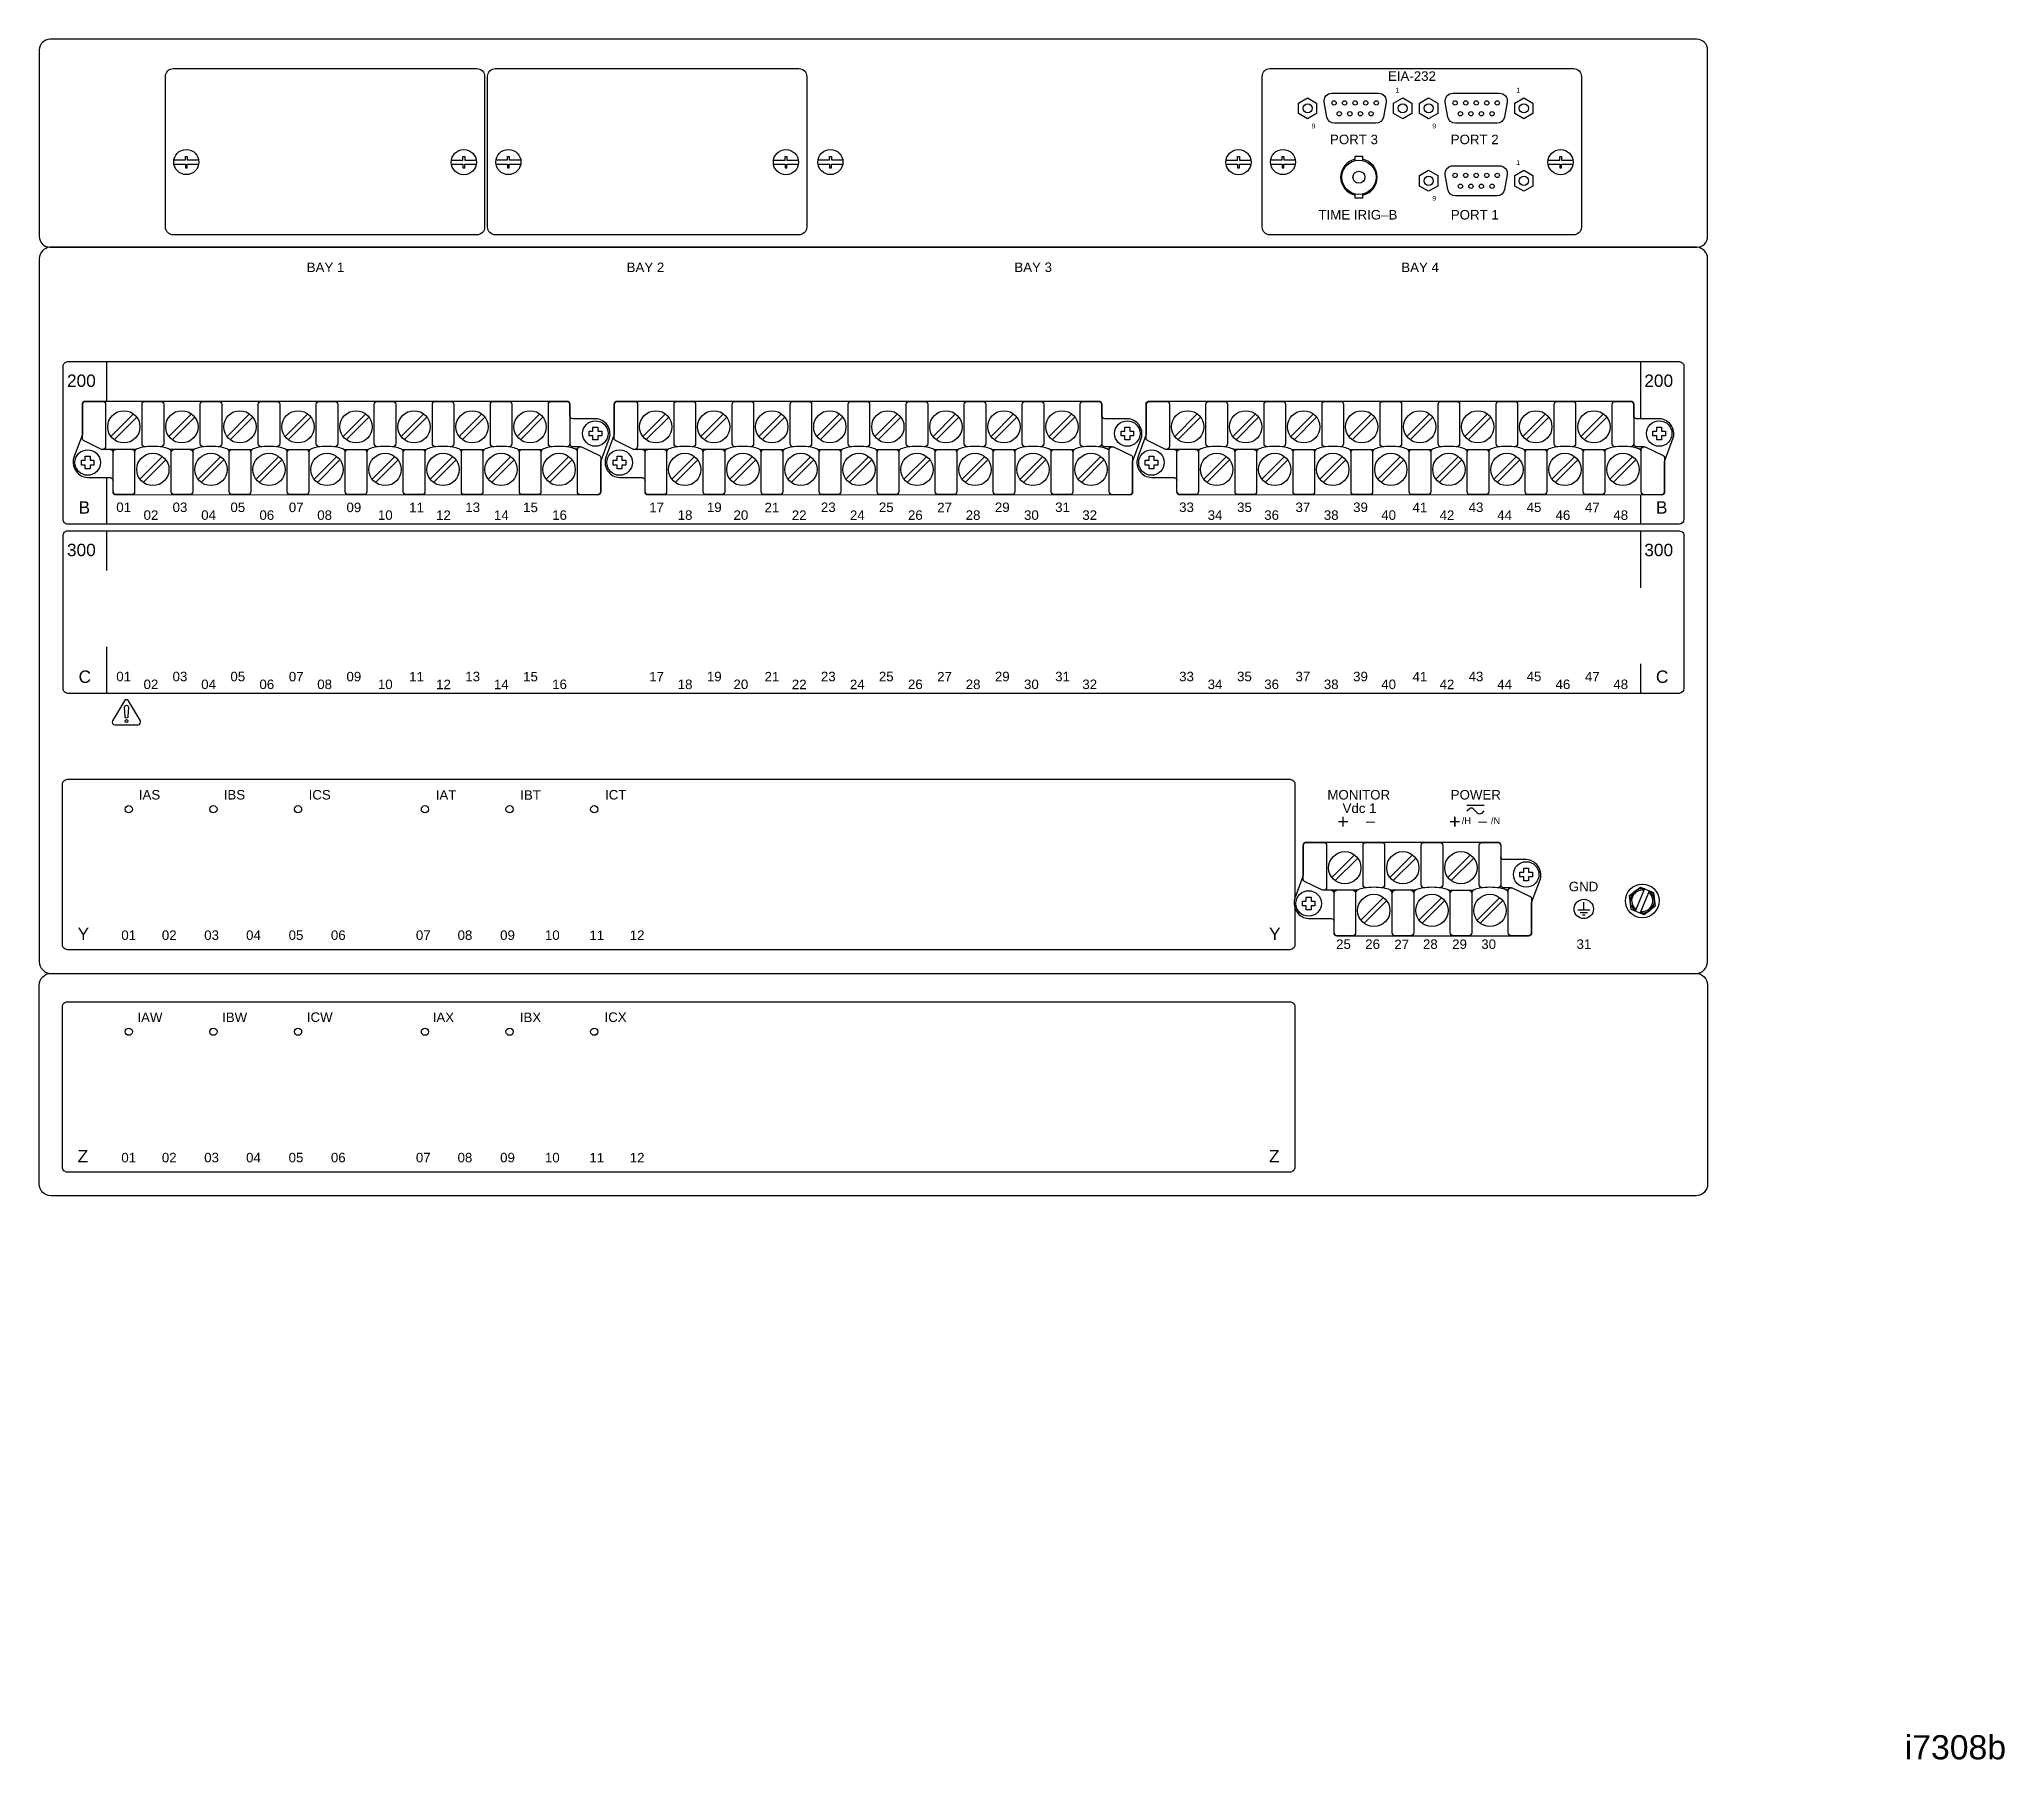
# Model space of a CAD drawing. Header units: inches. Extents: x 1 to 47, y 1 to 35.
# Drawn here: x 26.66 to 46.99, y 1 to 18.79 of the extents above; entities that cross this region are included whole.
import ezdxf
from ezdxf.enums import TextEntityAlignment as Align

# ---------------------------------------------------------------- set-up
doc = ezdxf.new("R2010")
doc.units = ezdxf.units.IN
doc.header["$MEASUREMENT"] = 0
doc.layers.add('6.0_____[DWG]', color=7, linetype='Continuous')
doc.styles.add('Arial', font='arial.ttf')

msp = doc.modelspace()

# ---------------------------------------------------------------- texts
at = {"layer": '6.0_____[DWG]', "style": 'Arial'}
for s, height, p in [('EIA-232', 0.0983, (40.608, 18.358)), ('1', 0.0492, (40.686, 18.237)), ('1', 0.0492, (41.935, 18.237)), ('9', 0.0492, (39.819, 17.866)), ('9', 0.0492, (41.068, 17.866)), ('PORT 3', 0.0983, (40.009, 17.703)), ('PORT 2', 0.0983, (41.257, 17.703)), ('1', 0.0492, (41.935, 17.488)), ('9', 0.0492, (41.068, 17.118)), ('TIME IRIG–B', 0.09833, (39.889, 16.924)), ('PORT 1', 0.0983, (41.258, 16.924)), ('BAY 1', 0.0983, (29.428, 16.38)), ('BAY 2', 0.0983, (32.736, 16.38)), ('BAY 3', 0.0983, (36.745, 16.381)), ('BAY 4', 0.0983, (40.746, 16.38)), ('200', 0.1278, (26.949, 15.193)), ('200', 0.1278, (43.259, 15.193)), ('B', 0.128, (27.069, 13.882)), ('01', 0.0983, (27.459, 13.899)), ('02', 0.0983, (27.741, 13.818)), ('03', 0.0983, (28.041, 13.899)), ('04', 0.0983, (28.337, 13.818)), ('05', 0.0983, (28.639, 13.899)), ('06', 0.0983, (28.939, 13.818)), ('07', 0.0983, (29.243, 13.898)), ('08', 0.0983, (29.537, 13.818)), ('09', 0.0983, (29.839, 13.898)), ('10', 0.0983, (30.164, 13.818)), ('11', 0.0983, (30.487, 13.897)), ('12', 0.0983, (30.766, 13.817)), ('13', 0.0983, (31.068, 13.899)), ('14', 0.0983, (31.364, 13.817)), ('15', 0.0983, (31.666, 13.898)), ('16', 0.0983, (31.966, 13.818)), ('17', 0.0983, (32.969, 13.897)), ('18', 0.0983, (33.264, 13.818)), ('19', 0.0983, (33.566, 13.899)), ('20', 0.0983, (33.841, 13.818)), ('21', 0.0983, (34.162, 13.897)), ('22', 0.0983, (34.444, 13.817)), ('23', 0.0983, (34.745, 13.899)), ('24', 0.0983, (35.045, 13.817)), ('25', 0.0983, (35.344, 13.899)), ('26', 0.0983, (35.645, 13.818)), ('27', 0.0983, (35.947, 13.897)), ('28', 0.0983, (36.242, 13.818)), ('29', 0.0983, (36.544, 13.899)), ('30', 0.0983, (36.845, 13.818)), ('31', 0.0983, (37.167, 13.899)), ('32', 0.0983, (37.448, 13.818)), ('33', 0.0983, (38.449, 13.899)), ('34', 0.0983, (38.744, 13.818)), ('35', 0.0983, (39.048, 13.899)), ('36', 0.0983, (39.329, 13.818)), ('37', 0.0983, (39.652, 13.899)), ('38', 0.0983, (39.945, 13.818)), ('39', 0.0983, (40.248, 13.899)), ('40', 0.0983, (40.539, 13.818)), ('41', 0.0983, (40.862, 13.897)), ('42', 0.0983, (41.142, 13.817)), ('43', 0.0983, (41.442, 13.899)), ('44', 0.0983, (41.738, 13.817)), ('45', 0.0983, (42.042, 13.899)), ('46', 0.0983, (42.341, 13.818)), ('47', 0.0983, (42.645, 13.897)), ('48', 0.0983, (42.939, 13.818)), ('B', 0.128, (43.379, 13.882)), ('300', 0.1278, (26.949, 13.443)), ('300', 0.1278, (43.259, 13.443)), ('C', 0.128, (27.069, 12.132)), ('01', 0.0983, (27.459, 12.149)), ('03', 0.0983, (28.041, 12.149)), ('05', 0.0983, (28.639, 12.149)), ('07', 0.0983, (29.243, 12.148)), ('09', 0.0983, (29.839, 12.148)), ('11', 0.0983, (30.487, 12.147)), ('13', 0.0983, (31.068, 12.149)), ('15', 0.0983, (31.666, 12.148)), ('17', 0.0983, (32.969, 12.147)), ('19', 0.0983, (33.566, 12.149)), ('21', 0.0983, (34.162, 12.147)), ('23', 0.0983, (34.745, 12.149)), ('25', 0.0983, (35.344, 12.149)), ('27', 0.0983, (35.947, 12.147)), ('29', 0.0983, (36.544, 12.149)), ('31', 0.0983, (37.167, 12.149)), ('33', 0.0983, (38.449, 12.149)), ('35', 0.0983, (39.048, 12.149)), ('37', 0.0983, (39.652, 12.149)), ('39', 0.0983, (40.248, 12.149)), ('41', 0.0983, (40.862, 12.147)), ('43', 0.0983, (41.442, 12.149)), ('45', 0.0983, (42.042, 12.149)), ('47', 0.0983, (42.645, 12.147)), ('C', 0.128, (43.379, 12.132)), ('02', 0.0983, (27.741, 12.068)), ('04', 0.0983, (28.337, 12.068)), ('06', 0.0983, (28.939, 12.068)), ('08', 0.0983, (29.537, 12.068)), ('10', 0.0983, (30.164, 12.068)), ('12', 0.0983, (30.766, 12.067)), ('14', 0.0983, (31.364, 12.067)), ('16', 0.0983, (31.966, 12.068)), ('18', 0.0983, (33.264, 12.068)), ('20', 0.0983, (33.841, 12.068)), ('22', 0.0983, (34.444, 12.067)), ('24', 0.0983, (35.045, 12.067)), ('26', 0.0983, (35.645, 12.068)), ('28', 0.0983, (36.242, 12.068)), ('30', 0.0983, (36.845, 12.068)), ('32', 0.0983, (37.448, 12.068)), ('34', 0.0983, (38.744, 12.068)), ('36', 0.0983, (39.329, 12.068)), ('38', 0.0983, (39.945, 12.068)), ('40', 0.0983, (40.539, 12.068)), ('42', 0.0983, (41.142, 12.067)), ('44', 0.0983, (41.738, 12.067)), ('46', 0.0983, (42.341, 12.068)), ('48', 0.0983, (42.939, 12.068)), ('IAS', 0.0983, (27.692, 10.926)), ('IBS', 0.0983, (28.57, 10.926)), ('ICS', 0.0983, (29.448, 10.926)), ('IAT', 0.0983, (30.762, 10.924)), ('IBT', 0.0983, (31.636, 10.924)), ('ICT', 0.0983, (32.513, 10.926)), ('MONITOR', 0.0983, (39.982, 10.926)), ('POWER', 0.0983, (41.257, 10.926)), ('Vdc 1', 0.0983, (40.139, 10.787)), ('+', 0.147, (40.084, 10.625)), ('–', 0.118, (40.381, 10.649)), ('+', 0.147, (41.24, 10.625)), ('/H', 0.0688, (41.371, 10.672)), ('–', 0.118, (41.541, 10.649)), ('/N', 0.0688, (41.672, 10.672)), ('GND', 0.0983, (42.478, 9.977)), ('Y', 0.128, (27.059, 9.473)), ('01', 0.0983, (27.511, 9.474)), ('02', 0.0983, (27.93, 9.474)), ('03', 0.0983, (28.368, 9.474)), ('04', 0.0983, (28.801, 9.474)), ('05', 0.0983, (29.241, 9.474)), ('06', 0.0983, (29.678, 9.474)), ('07', 0.0983, (30.557, 9.474)), ('08', 0.0983, (30.988, 9.474)), ('09', 0.0983, (31.428, 9.474)), ('10', 0.0983, (31.891, 9.474)), ('11', 0.0983, (32.351, 9.473)), ('12', 0.0983, (32.768, 9.473)), ('Y', 0.128, (39.378, 9.473)), ('25', 0.0983, (40.072, 9.381)), ('26', 0.0983, (40.373, 9.381)), ('27', 0.0983, (40.674, 9.379)), ('28', 0.0983, (40.97, 9.381)), ('29', 0.0983, (41.272, 9.381)), ('30', 0.0983, (41.573, 9.381)), ('31', 0.0983, (42.558, 9.381)), ('IAW', 0.0983, (27.677, 8.624)), ('IBW', 0.0983, (28.553, 8.624)), ('ICW', 0.0983, (29.429, 8.626)), ('IAX', 0.0983, (30.731, 8.624)), ('IBX', 0.0983, (31.631, 8.624)), ('ICX', 0.0983, (32.507, 8.626)), ('Z', 0.128, (27.059, 7.173)), ('01', 0.0983, (27.511, 7.174)), ('02', 0.0983, (27.93, 7.174)), ('03', 0.0983, (28.368, 7.174)), ('04', 0.0983, (28.801, 7.174)), ('05', 0.0983, (29.241, 7.174)), ('06', 0.0983, (29.678, 7.174)), ('07', 0.0983, (30.557, 7.174)), ('08', 0.0983, (30.988, 7.174)), ('09', 0.0983, (31.428, 7.174)), ('10', 0.0983, (31.891, 7.174)), ('11', 0.0983, (32.351, 7.173)), ('12', 0.0983, (32.768, 7.173)), ('Z', 0.128, (39.378, 7.173))]:
    msp.add_text(s, height=height, dxfattribs=at).set_placement(p)
msp.add_text('i7308b', height=0.25, dxfattribs=at).set_placement((47, 1), align=Align.RIGHT)

# ---------------------------------------------------------------- linework, layer by layer
at = {"layer": '6.0_____[DWG]'}
for points in [[(43.803, 18.788), (26.773, 18.788, 0.414214), (26.663, 18.678), (26.663, 16.748, 0.414214), (26.773, 16.638), (43.803, 16.638, 0.414214), (43.913, 16.748), (43.913, 18.678, 0.414214), (43.803, 18.788)], [(40.27, 17.547, 0.815611), (40.27, 17.176)], [(40.345, 17.176, 0.820361), (40.345, 17.547)], [(43.913, 9.248), (43.913, 16.518, 0.387512), (43.803, 16.638), (26.773, 16.638, 0.388233), (26.663, 16.518), (26.663, 9.248), (26.663, 9.248, 0.411196), (26.782, 9.128), (43.794, 9.128, 0.411196), (43.913, 9.248)], [(27.426, 14.109, 0.414213), (27.456, 14.079), (32.438, 14.078, 0.414214), (32.468, 14.108), (32.468, 14.421), (32.559, 14.666, 0.480048), (32.414, 14.864), (32.179, 14.864, -0.414214), (32.149, 14.894), (32.149, 15.013, 0.414212), (32.119, 15.043), (32.119, 15.043), (27.138, 15.043, 0.414215), (27.108, 15.013), (27.108, 14.7), (27.018, 14.455, 0.47859), (27.163, 14.256), (27.396, 14.256, -0.414214), (27.426, 14.226)], [(27.665, 14.547), (27.307, 14.547), (27.121, 14.637, -0.241986), (27.108, 14.657), (27.108, 15.013, -0.422157), (27.135, 15.043), (27.319, 15.043, -0.414214), (27.349, 15.013), (27.349, 14.576, -0.390527), (27.319, 14.547)], [(27.764, 14.574), (27.756, 14.574, -0.414214), (27.726, 14.604), (27.726, 15.013, -0.414214), (27.756, 15.043), (27.919, 15.043, -0.414214), (27.949, 15.013), (27.949, 14.604, -0.414214), (27.919, 14.574), (27.912, 14.574)], [(28.364, 14.574), (28.357, 14.574, -0.414214), (28.327, 14.604), (28.327, 15.013, -0.414214), (28.357, 15.043), (28.519, 15.043, -0.414214), (28.549, 15.013), (28.549, 14.604, -0.414214), (28.519, 14.574), (28.513, 14.574)], [(28.964, 14.574), (28.957, 14.574, -0.414214), (28.927, 14.604), (28.927, 15.013, -0.414214), (28.957, 15.043), (29.119, 15.043, -0.414214), (29.149, 15.013), (29.149, 14.604, -0.414214), (29.119, 14.574), (29.113, 14.574)], [(29.564, 14.574), (29.557, 14.574, -0.414214), (29.527, 14.604), (29.527, 15.013, -0.414214), (29.557, 15.043), (29.719, 15.043, -0.414214), (29.749, 15.013), (29.749, 14.604, -0.414214), (29.719, 14.574), (29.713, 14.574)], [(30.164, 14.574), (30.157, 14.574, -0.414214), (30.127, 14.604), (30.127, 15.013, -0.414214), (30.157, 15.043), (30.319, 15.043, -0.414214), (30.349, 15.013), (30.349, 14.604, -0.414214), (30.319, 14.574), (30.313, 14.574)], [(30.764, 14.574), (30.757, 14.574, -0.414214), (30.727, 14.604), (30.727, 15.013, -0.414214), (30.757, 15.043), (30.919, 15.043, -0.414214), (30.949, 15.013), (30.949, 14.604, -0.414214), (30.919, 14.574), (30.913, 14.574)], [(31.364, 14.574), (31.357, 14.574, -0.414214), (31.327, 14.604), (31.327, 15.013, -0.414214), (31.357, 15.043), (31.519, 15.043, -0.414214), (31.549, 15.013), (31.549, 14.604, -0.414214), (31.519, 14.574), (31.513, 14.574)], [(31.965, 14.574), (31.957, 14.574, -0.414214), (31.927, 14.604), (31.927, 15.013, -0.414214), (31.957, 15.043), (32.119, 15.043, -0.414214), (32.149, 15.013), (32.149, 14.604, -0.414214), (32.119, 14.574), (32.113, 14.574)], [(32.926, 14.109, 0.414213), (32.956, 14.079), (37.938, 14.078, 0.414214), (37.968, 14.108), (37.968, 14.421), (38.059, 14.666, 0.480048), (37.914, 14.864), (37.679, 14.864, -0.414214), (37.649, 14.894), (37.649, 15.013, 0.414212), (37.619, 15.043), (37.619, 15.043), (32.638, 15.043, 0.414215), (32.608, 15.013), (32.608, 14.7), (32.518, 14.455, 0.47859), (32.663, 14.256), (32.896, 14.256, -0.414214), (32.926, 14.226)], [(33.165, 14.547), (32.807, 14.547), (32.621, 14.637, -0.241986), (32.608, 14.657), (32.608, 15.013, -0.422157), (32.635, 15.043), (32.819, 15.043, -0.414214), (32.849, 15.013), (32.849, 14.576, -0.390527), (32.819, 14.547)], [(33.264, 14.574), (33.256, 14.574, -0.414214), (33.226, 14.604), (33.226, 15.013, -0.414214), (33.256, 15.043), (33.419, 15.043, -0.414214), (33.449, 15.013), (33.449, 14.604, -0.414214), (33.419, 14.574), (33.412, 14.574)], [(33.864, 14.574), (33.857, 14.574, -0.414214), (33.827, 14.604), (33.827, 15.013, -0.414214), (33.857, 15.043), (34.019, 15.043, -0.414214), (34.049, 15.013), (34.049, 14.604, -0.414214), (34.019, 14.574), (34.013, 14.574)], [(34.464, 14.574), (34.457, 14.574, -0.414214), (34.427, 14.604), (34.427, 15.013, -0.414214), (34.457, 15.043), (34.619, 15.043, -0.414214), (34.649, 15.013), (34.649, 14.604, -0.414214), (34.619, 14.574), (34.613, 14.574)], [(35.064, 14.574), (35.057, 14.574, -0.414214), (35.027, 14.604), (35.027, 15.013, -0.414214), (35.057, 15.043), (35.219, 15.043, -0.414214), (35.249, 15.013), (35.249, 14.604, -0.414214), (35.219, 14.574), (35.213, 14.574)], [(35.664, 14.574), (35.657, 14.574, -0.414214), (35.627, 14.604), (35.627, 15.013, -0.414214), (35.657, 15.043), (35.819, 15.043, -0.414214), (35.849, 15.013), (35.849, 14.604, -0.414214), (35.819, 14.574), (35.813, 14.574)], [(36.264, 14.574), (36.257, 14.574, -0.414214), (36.227, 14.604), (36.227, 15.013, -0.414214), (36.257, 15.043), (36.419, 15.043, -0.414214), (36.449, 15.013), (36.449, 14.604, -0.414214), (36.419, 14.574), (36.413, 14.574)], [(36.864, 14.574), (36.857, 14.574, -0.414214), (36.827, 14.604), (36.827, 15.013, -0.414214), (36.857, 15.043), (37.019, 15.043, -0.414214), (37.049, 15.013), (37.049, 14.604, -0.414214), (37.019, 14.574), (37.013, 14.574)], [(37.464, 14.574), (37.457, 14.574, -0.414214), (37.427, 14.604), (37.427, 15.013, -0.414214), (37.457, 15.043), (37.619, 15.043, -0.414214), (37.649, 15.013), (37.649, 14.604, -0.414214), (37.619, 14.574), (37.613, 14.574)], [(38.426, 14.109, 0.414213), (38.456, 14.079), (43.438, 14.078, 0.414214), (43.468, 14.108), (43.468, 14.421), (43.559, 14.666, 0.480048), (43.414, 14.864), (43.179, 14.864, -0.414214), (43.149, 14.894), (43.149, 15.013, 0.414212), (43.119, 15.043), (43.119, 15.043), (38.138, 15.043, 0.414215), (38.108, 15.013), (38.108, 14.7), (38.018, 14.455, 0.47859), (38.163, 14.256), (38.396, 14.256, -0.414214), (38.426, 14.226)], [(38.665, 14.547), (38.307, 14.547), (38.121, 14.637, -0.241986), (38.108, 14.657), (38.108, 15.013, -0.422157), (38.135, 15.043), (38.319, 15.043, -0.414214), (38.349, 15.013), (38.349, 14.576, -0.390527), (38.319, 14.547)], [(38.764, 14.574), (38.756, 14.574, -0.414214), (38.726, 14.604), (38.726, 15.013, -0.414214), (38.756, 15.043), (38.919, 15.043, -0.414214), (38.949, 15.013), (38.949, 14.604, -0.414214), (38.919, 14.574), (38.912, 14.574)], [(39.364, 14.574), (39.357, 14.574, -0.414214), (39.327, 14.604), (39.327, 15.013, -0.414214), (39.357, 15.043), (39.519, 15.043, -0.414214), (39.549, 15.013), (39.549, 14.604, -0.414214), (39.519, 14.574), (39.513, 14.574)], [(39.964, 14.574), (39.957, 14.574, -0.414214), (39.927, 14.604), (39.927, 15.013, -0.414214), (39.957, 15.043), (40.119, 15.043, -0.414214), (40.149, 15.013), (40.149, 14.604, -0.414214), (40.119, 14.574), (40.113, 14.574)], [(40.564, 14.574), (40.557, 14.574, -0.414214), (40.527, 14.604), (40.527, 15.013, -0.414214), (40.557, 15.043), (40.719, 15.043, -0.414214), (40.749, 15.013), (40.749, 14.604, -0.414214), (40.719, 14.574), (40.713, 14.574)], [(41.164, 14.574), (41.157, 14.574, -0.414214), (41.127, 14.604), (41.127, 15.013, -0.414214), (41.157, 15.043), (41.319, 15.043, -0.414214), (41.349, 15.013), (41.349, 14.604, -0.414214), (41.319, 14.574), (41.313, 14.574)], [(41.764, 14.574), (41.757, 14.574, -0.414214), (41.727, 14.604), (41.727, 15.013, -0.414214), (41.757, 15.043), (41.919, 15.043, -0.414214), (41.949, 15.013), (41.949, 14.604, -0.414214), (41.919, 14.574), (41.913, 14.574)], [(42.364, 14.574), (42.357, 14.574, -0.414214), (42.327, 14.604), (42.327, 15.013, -0.414214), (42.357, 15.043), (42.519, 15.043, -0.414214), (42.549, 15.013), (42.549, 14.604, -0.414214), (42.519, 14.574), (42.513, 14.574)], [(42.964, 14.574), (42.957, 14.574, -0.414214), (42.927, 14.604), (42.927, 15.013, -0.414214), (42.957, 15.043), (43.119, 15.043, -0.414214), (43.149, 15.013), (43.149, 14.604, -0.414214), (43.119, 14.574), (43.113, 14.574)], [(27.396, 14.547, -0.414214), (27.426, 14.517)], [(27.619, 14.547, -0.414214), (27.649, 14.517), (27.649, 14.109, -0.414214), (27.619, 14.079), (27.456, 14.079, -0.414214), (27.426, 14.109), (27.426, 14.517, -0.414214), (27.456, 14.547)], [(28.027, 14.517, 0.191033), (28.018, 14.541, 0.081668), (28.003, 14.551, 0.0591), (27.939, 14.571, 0.034646), (27.837, 14.578, 0.03436), (27.737, 14.571, 0.0591), (27.673, 14.551, 0.081668), (27.657, 14.541, 0.191033), (27.649, 14.517)], [(28.22, 14.547, -0.414214), (28.25, 14.517), (28.25, 14.109, -0.414214), (28.22, 14.079), (28.057, 14.079, -0.414214), (28.027, 14.109), (28.027, 14.517, -0.414214), (28.057, 14.547)], [(28.628, 14.517, 0.191033), (28.619, 14.541, 0.081668), (28.603, 14.551, 0.0591), (28.54, 14.571, 0.034646), (28.438, 14.578, 0.03436), (28.337, 14.571, 0.0591), (28.274, 14.551, 0.081668), (28.258, 14.541, 0.191033), (28.25, 14.517)], [(28.82, 14.547, -0.414214), (28.85, 14.517), (28.85, 14.109, -0.414214), (28.82, 14.079), (28.657, 14.079, -0.414214), (28.627, 14.109), (28.627, 14.517, -0.414214), (28.657, 14.547)], [(29.228, 14.517, 0.191033), (29.219, 14.541, 0.081668), (29.203, 14.551, 0.0591), (29.14, 14.571, 0.034646), (29.038, 14.578, 0.03436), (28.937, 14.571, 0.0591), (28.874, 14.551, 0.081668), (28.858, 14.541, 0.191033), (28.85, 14.517)], [(29.42, 14.547, -0.414214), (29.45, 14.517), (29.45, 14.109, -0.414214), (29.42, 14.079), (29.257, 14.079, -0.414214), (29.227, 14.109), (29.227, 14.517, -0.414214), (29.257, 14.547)], [(29.828, 14.517, 0.191033), (29.819, 14.541, 0.081668), (29.803, 14.551, 0.0591), (29.74, 14.571, 0.034646), (29.638, 14.578, 0.03436), (29.537, 14.571, 0.0591), (29.474, 14.551, 0.081668), (29.458, 14.541, 0.191033), (29.45, 14.517)], [(30.02, 14.547, -0.414214), (30.05, 14.517), (30.05, 14.109, -0.414214), (30.02, 14.079), (29.857, 14.079, -0.414214), (29.827, 14.109), (29.827, 14.517, -0.414214), (29.857, 14.547)], [(30.428, 14.517, 0.191033), (30.419, 14.541, 0.081668), (30.403, 14.551, 0.0591), (30.34, 14.571, 0.034646), (30.238, 14.578, 0.03436), (30.137, 14.571, 0.0591), (30.074, 14.551, 0.081668), (30.058, 14.541, 0.191033), (30.05, 14.517)], [(30.62, 14.547, -0.414214), (30.65, 14.517), (30.65, 14.109, -0.414214), (30.62, 14.079), (30.457, 14.079, -0.414214), (30.427, 14.109), (30.427, 14.517, -0.414214), (30.457, 14.547)], [(31.028, 14.517, 0.191033), (31.019, 14.541, 0.081668), (31.003, 14.551, 0.0591), (30.94, 14.571, 0.034646), (30.838, 14.578, 0.03436), (30.737, 14.571, 0.0591), (30.674, 14.551, 0.081668), (30.658, 14.541, 0.191033), (30.65, 14.517)], [(31.22, 14.547, -0.414214), (31.25, 14.517), (31.25, 14.109, -0.414214), (31.22, 14.079), (31.057, 14.079, -0.414214), (31.027, 14.109), (31.027, 14.517, -0.414214), (31.057, 14.547)], [(31.628, 14.517, 0.191033), (31.619, 14.541, 0.081668), (31.603, 14.551, 0.0591), (31.54, 14.571, 0.034646), (31.438, 14.578, 0.03436), (31.337, 14.571, 0.0591), (31.274, 14.551, 0.081668), (31.258, 14.541, 0.191033), (31.25, 14.517)], [(31.82, 14.547, -0.414214), (31.85, 14.517), (31.85, 14.109, -0.414214), (31.82, 14.079), (31.657, 14.079, -0.414214), (31.627, 14.109), (31.627, 14.517, -0.414214), (31.657, 14.547)], [(32.227, 14.526, 0.127742), (32.219, 14.541, 0.081668), (32.203, 14.551, 0.0591), (32.14, 14.571, 0.034646), (32.038, 14.578, 0.03436), (31.937, 14.571, 0.0591), (31.874, 14.551, 0.081668), (31.858, 14.541, 0.191033), (31.85, 14.517)], [(32.257, 14.574), (32.179, 14.574, -0.414214), (32.149, 14.604)], [(32.896, 14.547, -0.414214), (32.926, 14.517)], [(33.119, 14.547, -0.414214), (33.149, 14.517), (33.149, 14.109, -0.414214), (33.119, 14.079), (32.956, 14.079, -0.414214), (32.926, 14.109), (32.926, 14.517, -0.414214), (32.956, 14.547)], [(33.527, 14.517, 0.191033), (33.518, 14.541, 0.081668), (33.503, 14.551, 0.0591), (33.439, 14.571, 0.034646), (33.337, 14.578, 0.03436), (33.237, 14.571, 0.0591), (33.173, 14.551, 0.081668), (33.157, 14.541, 0.191033), (33.149, 14.517)], [(33.72, 14.547, -0.414214), (33.75, 14.517), (33.75, 14.109, -0.414214), (33.72, 14.079), (33.557, 14.079, -0.414214), (33.527, 14.109), (33.527, 14.517, -0.414214), (33.557, 14.547)], [(34.127, 14.517, 0.191033), (34.119, 14.541, 0.081668), (34.103, 14.551, 0.0591), (34.04, 14.571, 0.034646), (33.938, 14.578, 0.03436), (33.837, 14.571, 0.0591), (33.774, 14.551, 0.081668), (33.758, 14.541, 0.191033), (33.75, 14.517)], [(34.32, 14.547, -0.414214), (34.35, 14.517), (34.35, 14.109, -0.414214), (34.32, 14.079), (34.157, 14.079, -0.414214), (34.127, 14.109), (34.127, 14.517, -0.414214), (34.157, 14.547)], [(34.728, 14.517, 0.191033), (34.719, 14.541, 0.081668), (34.703, 14.551, 0.0591), (34.64, 14.571, 0.034646), (34.538, 14.578, 0.03436), (34.437, 14.571, 0.0591), (34.374, 14.551, 0.081668), (34.358, 14.541, 0.191033), (34.35, 14.517)], [(34.92, 14.547, -0.414214), (34.95, 14.517), (34.95, 14.109, -0.414214), (34.92, 14.079), (34.757, 14.079, -0.414214), (34.727, 14.109), (34.727, 14.517, -0.414214), (34.757, 14.547)], [(35.328, 14.517, 0.191033), (35.319, 14.541, 0.081668), (35.303, 14.551, 0.0591), (35.24, 14.571, 0.034646), (35.138, 14.578, 0.03436), (35.037, 14.571, 0.0591), (34.974, 14.551, 0.081668), (34.958, 14.541, 0.191033), (34.95, 14.517)], [(35.52, 14.547, -0.414214), (35.55, 14.517), (35.55, 14.109, -0.414214), (35.52, 14.079), (35.357, 14.079, -0.414214), (35.327, 14.109), (35.327, 14.517, -0.414214), (35.357, 14.547)], [(35.928, 14.517, 0.191033), (35.919, 14.541, 0.081668), (35.903, 14.551, 0.0591), (35.84, 14.571, 0.034646), (35.738, 14.578, 0.03436), (35.637, 14.571, 0.0591), (35.574, 14.551, 0.081668), (35.558, 14.541, 0.191033), (35.55, 14.517)], [(36.12, 14.547, -0.414214), (36.15, 14.517), (36.15, 14.109, -0.414214), (36.12, 14.079), (35.957, 14.079, -0.414214), (35.927, 14.109), (35.927, 14.517, -0.414214), (35.957, 14.547)], [(36.528, 14.517, 0.191033), (36.519, 14.541, 0.081668), (36.503, 14.551, 0.0591), (36.44, 14.571, 0.034646), (36.338, 14.578, 0.03436), (36.237, 14.571, 0.0591), (36.174, 14.551, 0.081668), (36.158, 14.541, 0.191033), (36.15, 14.517)], [(36.72, 14.547, -0.414214), (36.75, 14.517), (36.75, 14.109, -0.414214), (36.72, 14.079), (36.557, 14.079, -0.414214), (36.527, 14.109), (36.527, 14.517, -0.414214), (36.557, 14.547)], [(37.128, 14.517, 0.191033), (37.119, 14.541, 0.081668), (37.103, 14.551, 0.0591), (37.04, 14.571, 0.034646), (36.938, 14.578, 0.03436), (36.837, 14.571, 0.0591), (36.774, 14.551, 0.081668), (36.758, 14.541, 0.191033), (36.75, 14.517)], [(37.32, 14.547, -0.414214), (37.35, 14.517), (37.35, 14.109, -0.414214), (37.32, 14.079), (37.157, 14.079, -0.414214), (37.127, 14.109), (37.127, 14.517, -0.414214), (37.157, 14.547)], [(37.727, 14.526, 0.127742), (37.719, 14.541, 0.081668), (37.703, 14.551, 0.0591), (37.64, 14.571, 0.034646), (37.538, 14.578, 0.03436), (37.437, 14.571, 0.0591), (37.374, 14.551, 0.081668), (37.358, 14.541, 0.191033), (37.35, 14.517)], [(37.757, 14.574), (37.679, 14.574, -0.414214), (37.649, 14.604)], [(38.396, 14.547, -0.414214), (38.426, 14.517)], [(38.619, 14.547, -0.414214), (38.649, 14.517), (38.649, 14.109, -0.414214), (38.619, 14.079), (38.456, 14.079, -0.414214), (38.426, 14.109), (38.426, 14.517, -0.414214), (38.456, 14.547)], [(39.027, 14.517, 0.191033), (39.018, 14.541, 0.081668), (39.003, 14.551, 0.0591), (38.939, 14.571, 0.034646), (38.837, 14.578, 0.03436), (38.737, 14.571, 0.0591), (38.673, 14.551, 0.081668), (38.657, 14.541, 0.191033), (38.649, 14.517)], [(39.22, 14.547, -0.414214), (39.25, 14.517), (39.25, 14.109, -0.414214), (39.22, 14.079), (39.057, 14.079, -0.414214), (39.027, 14.109), (39.027, 14.517, -0.414214), (39.057, 14.547)], [(39.627, 14.517, 0.191033), (39.619, 14.541, 0.081668), (39.603, 14.551, 0.0591), (39.54, 14.571, 0.034646), (39.438, 14.578, 0.03436), (39.337, 14.571, 0.0591), (39.274, 14.551, 0.081668), (39.258, 14.541, 0.191033), (39.25, 14.517)], [(39.82, 14.547, -0.414214), (39.85, 14.517), (39.85, 14.109, -0.414214), (39.82, 14.079), (39.657, 14.079, -0.414214), (39.627, 14.109), (39.627, 14.517, -0.414214), (39.657, 14.547)], [(40.228, 14.517, 0.191033), (40.219, 14.541, 0.081668), (40.203, 14.551, 0.0591), (40.14, 14.571, 0.034646), (40.038, 14.578, 0.03436), (39.937, 14.571, 0.0591), (39.874, 14.551, 0.081668), (39.858, 14.541, 0.191033), (39.85, 14.517)], [(40.42, 14.547, -0.414214), (40.45, 14.517), (40.45, 14.109, -0.414214), (40.42, 14.079), (40.257, 14.079, -0.414214), (40.227, 14.109), (40.227, 14.517, -0.414214), (40.257, 14.547)], [(40.828, 14.517, 0.191033), (40.819, 14.541, 0.081668), (40.803, 14.551, 0.0591), (40.74, 14.571, 0.034646), (40.638, 14.578, 0.03436), (40.537, 14.571, 0.0591), (40.474, 14.551, 0.081668), (40.458, 14.541, 0.191033), (40.45, 14.517)], [(41.02, 14.547, -0.414214), (41.05, 14.517), (41.05, 14.109, -0.414214), (41.02, 14.079), (40.857, 14.079, -0.414214), (40.827, 14.109), (40.827, 14.517, -0.414214), (40.857, 14.547)], [(41.428, 14.517, 0.191033), (41.419, 14.541, 0.081668), (41.403, 14.551, 0.0591), (41.34, 14.571, 0.034646), (41.238, 14.578, 0.03436), (41.137, 14.571, 0.0591), (41.074, 14.551, 0.081668), (41.058, 14.541, 0.191033), (41.05, 14.517)], [(41.62, 14.547, -0.414214), (41.65, 14.517), (41.65, 14.109, -0.414214), (41.62, 14.079), (41.457, 14.079, -0.414214), (41.427, 14.109), (41.427, 14.517, -0.414214), (41.457, 14.547)], [(42.028, 14.517, 0.191033), (42.019, 14.541, 0.081668), (42.003, 14.551, 0.0591), (41.94, 14.571, 0.034646), (41.838, 14.578, 0.03436), (41.737, 14.571, 0.0591), (41.674, 14.551, 0.081668), (41.658, 14.541, 0.191033), (41.65, 14.517)], [(42.22, 14.547, -0.414214), (42.25, 14.517), (42.25, 14.109, -0.414214), (42.22, 14.079), (42.057, 14.079, -0.414214), (42.027, 14.109), (42.027, 14.517, -0.414214), (42.057, 14.547)], [(42.628, 14.517, 0.191033), (42.619, 14.541, 0.081668), (42.603, 14.551, 0.0591), (42.54, 14.571, 0.034646), (42.438, 14.578, 0.03436), (42.337, 14.571, 0.0591), (42.274, 14.551, 0.081668), (42.258, 14.541, 0.191033), (42.25, 14.517)], [(42.82, 14.547, -0.414214), (42.85, 14.517), (42.85, 14.109, -0.414214), (42.82, 14.079), (42.657, 14.079, -0.414214), (42.627, 14.109), (42.627, 14.517, -0.414214), (42.657, 14.547)], [(43.227, 14.526, 0.127742), (43.219, 14.541, 0.081668), (43.203, 14.551, 0.0591), (43.14, 14.571, 0.034646), (43.038, 14.578, 0.03436), (42.937, 14.571, 0.0591), (42.874, 14.551, 0.081668), (42.858, 14.541, 0.191033), (42.85, 14.517)], [(43.257, 14.574), (43.179, 14.574, -0.414214), (43.149, 14.604)], [(39.645, 9.805), (39.645, 9.423, -0.414214), (39.595, 9.373), (26.953, 9.373, -0.414214), (26.903, 9.423), (26.903, 11.085, -0.414214), (26.953, 11.135), (39.595, 11.135, -0.414214), (39.645, 11.085), (39.645, 9.902)], [(41.601, 10.808), (41.575, 10.782, -0.404962), (41.537, 10.783), (41.489, 10.83), (41.489, 10.83, 0.404962), (41.452, 10.831), (41.425, 10.805)], [(41.774, 10.453, 0.414212), (41.744, 10.483), (39.763, 10.483, 0.414215), (39.733, 10.453), (39.733, 10.14), (39.643, 9.895, 0.47859), (39.788, 9.696), (40.021, 9.696, -0.414214), (40.051, 9.666)], [(40.29, 9.987), (39.932, 9.987), (39.746, 10.077, -0.241986), (39.733, 10.097), (39.733, 10.453, -0.422157), (39.76, 10.483), (39.944, 10.483, -0.414214), (39.974, 10.453), (39.974, 10.016, -0.390527), (39.944, 9.987)], [(40.389, 10.014), (40.381, 10.014, -0.414214), (40.351, 10.044), (40.351, 10.453, -0.414214), (40.381, 10.483), (40.544, 10.483, -0.414214), (40.574, 10.453), (40.574, 10.044, -0.414214), (40.544, 10.014), (40.537, 10.014)], [(40.989, 10.014), (40.982, 10.014, -0.414214), (40.952, 10.044), (40.952, 10.453, -0.414214), (40.982, 10.483), (41.144, 10.483, -0.414214), (41.174, 10.453), (41.174, 10.044, -0.414214), (41.144, 10.014), (41.138, 10.014)], [(41.589, 10.014), (41.582, 10.014, -0.414214), (41.552, 10.044), (41.552, 10.453, -0.414214), (41.582, 10.483), (41.744, 10.483, -0.414214), (41.774, 10.453), (41.774, 10.044, -0.414214), (41.744, 10.014), (41.738, 10.014)], [(40.051, 9.548, 0.414213), (40.081, 9.518), (42.063, 9.518, 0.414214), (42.093, 9.548), (42.093, 9.862), (42.184, 10.106, 0.480048), (42.039, 10.304), (41.804, 10.304, -0.414214), (41.774, 10.334)], [(40.021, 9.987, -0.414214), (40.051, 9.957)], [(40.244, 9.987, -0.414214), (40.274, 9.957), (40.274, 9.548, -0.414214), (40.244, 9.518), (40.081, 9.518, -0.414214), (40.051, 9.548), (40.051, 9.957, -0.414214), (40.081, 9.987)], [(40.652, 9.957, 0.191033), (40.643, 9.981, 0.081668), (40.628, 9.991, 0.0591), (40.564, 10.011, 0.034646), (40.462, 10.018, 0.03436), (40.362, 10.011, 0.0591), (40.298, 9.991, 0.081668), (40.282, 9.981, 0.191033), (40.274, 9.957)], [(40.845, 9.987, -0.414214), (40.875, 9.957), (40.875, 9.548, -0.414214), (40.845, 9.518), (40.682, 9.518, -0.414214), (40.652, 9.548), (40.652, 9.957, -0.414214), (40.682, 9.987)], [(41.253, 9.957, 0.191033), (41.244, 9.981, 0.081668), (41.228, 9.991, 0.0591), (41.165, 10.011, 0.034646), (41.063, 10.018, 0.03436), (40.962, 10.011, 0.0591), (40.899, 9.991, 0.081668), (40.883, 9.981, 0.191033), (40.875, 9.957)], [(41.445, 9.987, -0.414214), (41.475, 9.957), (41.475, 9.548, -0.414214), (41.445, 9.518), (41.282, 9.518, -0.414214), (41.252, 9.548), (41.252, 9.957, -0.414214), (41.282, 9.987)], [(41.852, 9.966, 0.127742), (41.844, 9.981, 0.081668), (41.828, 9.991, 0.0591), (41.765, 10.011, 0.034646), (41.663, 10.018, 0.03436), (41.562, 10.011, 0.0591), (41.499, 9.991, 0.081668), (41.483, 9.981, 0.191033), (41.475, 9.957)], [(41.882, 10.014), (41.804, 10.014, -0.414214), (41.774, 10.044)], [(43.26, 10.001, 0.802175), (43.166, 9.775, 0.802175)], [(43.254, 9.987, 0.779376), (43.172, 9.79)], [(43.216, 9.755, 0.802179), (43.31, 9.981)], [(43.222, 9.769, 0.776676), (43.304, 9.966)], [(43.794, 9.128, -0.411119), (43.913, 9.008), (43.913, 6.948, -0.414214), (43.793, 6.828), (26.783, 6.828, -0.414215), (26.663, 6.948), (26.663, 9.008, -0.411119), (26.782, 9.128, -18128900.228227)]]:
    msp.add_lwpolyline(points, format="xyb", dxfattribs=at)
for points in [[(28.048, 18.485), (31.188, 18.485, -0.414214), (31.268, 18.405), (31.268, 16.845, -0.414214), (31.188, 16.765), (28.048, 16.765, -0.414214), (27.968, 16.845), (27.968, 18.405, -0.414214)], [(31.378, 18.485), (34.518, 18.485, -0.414214), (34.598, 18.405), (34.598, 16.845, -0.414214), (34.518, 16.765), (31.378, 16.765, -0.414214), (31.298, 16.845), (31.298, 18.405, -0.414214)], [(39.388, 18.485), (42.528, 18.485, -0.414214), (42.608, 18.405), (42.608, 16.845, -0.414214), (42.528, 16.765), (39.388, 16.765, -0.414214), (39.308, 16.845), (39.308, 18.405, -0.414214)], [(40.027, 18.23), (40.511, 18.23, -0.46318), (40.589, 18.137), (40.562, 17.984, -0.363045), (40.484, 17.919), (40.054, 17.919, -0.360245), (39.976, 17.984), (39.949, 18.137, -0.463312)], [(41.279, 18.23), (41.763, 18.23, -0.46318), (41.841, 18.137), (41.814, 17.984, -0.363045), (41.736, 17.919), (41.306, 17.919, -0.360245), (41.228, 17.984), (41.201, 18.137, -0.463312)], [(41.279, 17.48), (41.763, 17.48, -0.46318), (41.841, 17.387), (41.814, 17.234, -0.363045), (41.736, 17.169), (41.306, 17.169, -0.360245), (41.228, 17.234), (41.201, 17.387, -0.463312)], [(26.958, 15.454), (43.618, 15.454, -0.468367), (43.668, 15.394), (43.668, 13.824, -0.414132), (43.618, 13.774), (26.958, 13.774, -0.414214), (26.908, 13.824), (26.908, 15.404, -0.414287)], [(32.441, 14.079), (32.257, 14.078, -0.414214), (32.227, 14.108), (32.227, 14.546, -0.390527), (32.257, 14.574), (32.269, 14.574), (32.455, 14.484, -0.241514), (32.468, 14.464), (32.468, 14.108, -0.422157)], [(37.941, 14.079), (37.757, 14.078, -0.414214), (37.727, 14.108), (37.727, 14.546, -0.390527), (37.757, 14.574), (37.769, 14.574), (37.955, 14.484, -0.241514), (37.968, 14.464), (37.968, 14.108, -0.422157)], [(43.441, 14.079), (43.257, 14.078, -0.414214), (43.227, 14.108), (43.227, 14.546, -0.390527), (43.257, 14.574), (43.269, 14.574), (43.455, 14.484, -0.241514), (43.468, 14.464), (43.468, 14.108, -0.422157)], [(26.958, 13.704), (43.618, 13.704, -0.468367), (43.668, 13.644), (43.668, 12.074, -0.414132), (43.618, 12.024), (26.958, 12.024, -0.414214), (26.908, 12.074), (26.908, 13.654, -0.414287)], [(27.543, 11.947), (27.42, 11.738, 0.555022), (27.443, 11.7), (27.685, 11.7, 0.555022), (27.708, 11.738), (27.586, 11.947, 0.531445)], [(27.544, 11.882, -1.008297), (27.585, 11.882), (27.579, 11.783, -1.009953), (27.55, 11.783)], [(42.066, 9.519), (41.882, 9.518, -0.414214), (41.852, 9.548), (41.852, 9.986, -0.390527), (41.882, 10.014), (41.894, 10.014), (42.08, 9.924, -0.241514), (42.093, 9.904), (42.093, 9.548, -0.422157)], [(26.953, 8.835), (39.595, 8.835, -0.414214), (39.645, 8.785), (39.645, 7.123, -0.414214), (39.595, 7.073), (26.953, 7.073, -0.414214), (26.903, 7.123), (26.903, 8.785, -0.414214)]]:
    msp.add_lwpolyline(points, format="xyb", close=True, dxfattribs=at)
for points in [[(39.777, 18.183), (39.871, 18.128), (39.871, 18.02), (39.777, 17.966), (39.683, 18.02), (39.683, 18.128)], [(40.761, 18.183), (40.855, 18.128), (40.855, 18.02), (40.761, 17.966), (40.667, 18.02), (40.667, 18.128)], [(41.029, 18.183), (41.123, 18.128), (41.123, 18.02), (41.029, 17.966), (40.935, 18.02), (40.935, 18.128)], [(42.013, 18.183), (42.107, 18.128), (42.107, 18.02), (42.013, 17.966), (41.919, 18.02), (41.919, 18.128)], [(41.029, 17.433), (41.123, 17.378), (41.123, 17.27), (41.029, 17.216), (40.935, 17.27), (40.935, 17.378)], [(42.013, 17.433), (42.107, 17.378), (42.107, 17.27), (42.013, 17.216), (41.919, 17.27), (41.919, 17.378)], [(32.388, 14.736), (32.388, 14.776), (32.438, 14.776), (32.438, 14.736), (32.478, 14.736), (32.478, 14.686), (32.438, 14.686), (32.438, 14.646), (32.388, 14.646), (32.388, 14.686), (32.348, 14.686), (32.348, 14.736)], [(37.888, 14.736), (37.888, 14.776), (37.938, 14.776), (37.938, 14.736), (37.978, 14.736), (37.978, 14.686), (37.938, 14.686), (37.938, 14.646), (37.888, 14.646), (37.888, 14.686), (37.848, 14.686), (37.848, 14.736)], [(43.388, 14.736), (43.388, 14.776), (43.438, 14.776), (43.438, 14.736), (43.478, 14.736), (43.478, 14.686), (43.438, 14.686), (43.438, 14.646), (43.388, 14.646), (43.388, 14.686), (43.348, 14.686), (43.348, 14.736)], [(27.138, 14.435), (27.138, 14.476), (27.188, 14.476), (27.188, 14.435), (27.228, 14.435), (27.228, 14.385), (27.188, 14.385), (27.188, 14.346), (27.138, 14.346), (27.138, 14.385), (27.098, 14.385), (27.098, 14.435)], [(32.638, 14.435), (32.638, 14.476), (32.688, 14.476), (32.688, 14.435), (32.728, 14.435), (32.728, 14.385), (32.688, 14.385), (32.688, 14.346), (32.638, 14.346), (32.638, 14.385), (32.598, 14.385), (32.598, 14.435)], [(38.138, 14.435), (38.138, 14.476), (38.188, 14.476), (38.188, 14.435), (38.228, 14.435), (38.228, 14.385), (38.188, 14.385), (38.188, 14.346), (38.138, 14.346), (38.138, 14.385), (38.098, 14.385), (38.098, 14.435)], [(42.013, 10.176), (42.013, 10.216), (42.063, 10.216), (42.063, 10.176), (42.103, 10.176), (42.103, 10.126), (42.063, 10.126), (42.063, 10.086), (42.013, 10.086), (42.013, 10.126), (41.973, 10.126), (41.973, 10.176)], [(43.105, 9.933), (43.219, 10.021), (43.353, 9.965), (43.371, 9.822), (43.257, 9.735), (43.123, 9.79)], [(39.763, 9.875), (39.763, 9.916), (39.813, 9.916), (39.813, 9.875), (39.853, 9.875), (39.853, 9.825), (39.813, 9.825), (39.813, 9.786), (39.763, 9.786), (39.763, 9.825), (39.723, 9.825), (39.723, 9.875)]]:
    msp.add_lwpolyline(points, close=True, dxfattribs=at)
for points in [[(28.055, 17.54), (28.174, 17.54), (28.174, 17.576), (28.193, 17.576), (28.193, 17.54), (28.311, 17.54)], [(28.055, 17.495), (28.174, 17.495), (28.174, 17.459), (28.193, 17.459), (28.193, 17.495), (28.311, 17.495)], [(30.925, 17.539), (31.044, 17.539), (31.044, 17.576), (31.063, 17.576), (31.063, 17.539), (31.181, 17.539)], [(30.925, 17.495), (31.044, 17.495), (31.044, 17.459), (31.063, 17.459), (31.063, 17.495), (31.181, 17.495)], [(31.385, 17.54), (31.504, 17.54), (31.504, 17.576), (31.523, 17.576), (31.523, 17.54), (31.641, 17.54)], [(31.385, 17.495), (31.504, 17.495), (31.504, 17.459), (31.523, 17.459), (31.523, 17.495), (31.641, 17.495)], [(34.255, 17.539), (34.374, 17.539), (34.374, 17.576), (34.393, 17.576), (34.393, 17.539), (34.511, 17.539)], [(34.255, 17.495), (34.374, 17.495), (34.374, 17.459), (34.393, 17.459), (34.393, 17.495), (34.511, 17.495)], [(34.715, 17.54), (34.834, 17.54), (34.834, 17.576), (34.853, 17.576), (34.853, 17.54), (34.971, 17.54)], [(34.715, 17.495), (34.834, 17.495), (34.834, 17.459), (34.853, 17.459), (34.853, 17.495), (34.971, 17.495)], [(38.935, 17.539), (39.054, 17.539), (39.054, 17.576), (39.073, 17.576), (39.073, 17.539), (39.191, 17.539)], [(38.935, 17.495), (39.054, 17.495), (39.054, 17.459), (39.073, 17.459), (39.073, 17.495), (39.191, 17.495)], [(39.395, 17.54), (39.514, 17.54), (39.514, 17.576), (39.533, 17.576), (39.533, 17.54), (39.651, 17.54)], [(39.395, 17.495), (39.514, 17.495), (39.514, 17.459), (39.533, 17.459), (39.533, 17.495), (39.651, 17.495)], [(40.27, 17.534), (40.27, 17.579), (40.345, 17.579), (40.345, 17.534)], [(42.265, 17.539), (42.384, 17.539), (42.384, 17.576), (42.403, 17.576), (42.403, 17.539), (42.521, 17.539)], [(42.265, 17.495), (42.384, 17.495), (42.384, 17.459), (42.403, 17.459), (42.403, 17.495), (42.521, 17.495)], [(40.345, 17.188), (40.345, 17.143), (40.27, 17.143), (40.27, 17.188)], [(27.358, 15.454), (27.358, 15.043)], [(43.218, 15.454), (43.218, 14.864)], [(27.637, 14.914), (27.403, 14.68)], [(27.671, 14.881), (27.436, 14.647)], [(28.238, 14.914), (28.004, 14.68)], [(28.271, 14.881), (28.037, 14.647)], [(28.838, 14.914), (28.604, 14.68)], [(28.871, 14.881), (28.637, 14.647)], [(29.438, 14.914), (29.204, 14.68)], [(29.471, 14.881), (29.237, 14.647)], [(30.038, 14.914), (29.804, 14.68)], [(30.071, 14.881), (29.837, 14.647)], [(30.638, 14.914), (30.404, 14.68)], [(30.671, 14.881), (30.437, 14.647)], [(31.238, 14.914), (31.004, 14.68)], [(31.271, 14.881), (31.037, 14.647)], [(31.838, 14.914), (31.604, 14.68)], [(31.871, 14.881), (31.637, 14.647)], [(33.137, 14.914), (32.903, 14.68)], [(33.171, 14.881), (32.936, 14.647)], [(33.738, 14.914), (33.504, 14.68)], [(33.771, 14.881), (33.537, 14.647)], [(34.338, 14.914), (34.104, 14.68)], [(34.371, 14.881), (34.137, 14.647)], [(34.938, 14.914), (34.704, 14.68)], [(34.971, 14.881), (34.737, 14.647)], [(35.538, 14.914), (35.304, 14.68)], [(35.571, 14.881), (35.337, 14.647)], [(36.138, 14.914), (35.904, 14.68)], [(36.171, 14.881), (35.937, 14.647)], [(36.738, 14.914), (36.504, 14.68)], [(36.771, 14.881), (36.537, 14.647)], [(37.338, 14.914), (37.104, 14.68)], [(37.371, 14.881), (37.137, 14.647)], [(38.637, 14.914), (38.403, 14.68)], [(38.671, 14.881), (38.436, 14.647)], [(39.238, 14.914), (39.004, 14.68)], [(39.271, 14.881), (39.037, 14.647)], [(39.838, 14.914), (39.604, 14.68)], [(39.871, 14.881), (39.637, 14.647)], [(40.438, 14.914), (40.204, 14.68)], [(40.471, 14.881), (40.237, 14.647)], [(41.038, 14.914), (40.804, 14.68)], [(41.071, 14.881), (40.837, 14.647)], [(41.638, 14.914), (41.404, 14.68)], [(41.671, 14.881), (41.437, 14.647)], [(42.238, 14.914), (42.004, 14.68)], [(42.271, 14.881), (42.037, 14.647)], [(42.838, 14.914), (42.604, 14.68)], [(42.871, 14.881), (42.637, 14.647)], [(27.938, 14.473), (27.704, 14.239)], [(27.971, 14.44), (27.737, 14.206)], [(28.266, 14.547), (28.01, 14.547)], [(28.539, 14.473), (28.304, 14.239)], [(28.572, 14.44), (28.338, 14.206)], [(28.611, 14.547), (28.866, 14.547)], [(29.139, 14.473), (28.904, 14.239)], [(29.172, 14.44), (28.938, 14.206)], [(29.211, 14.547), (29.466, 14.547)], [(29.739, 14.473), (29.504, 14.239)], [(29.772, 14.44), (29.538, 14.206)], [(29.811, 14.547), (30.066, 14.547)], [(30.339, 14.473), (30.104, 14.239)], [(30.372, 14.44), (30.138, 14.206)], [(30.411, 14.547), (30.666, 14.547)], [(30.939, 14.473), (30.704, 14.239)], [(30.972, 14.44), (30.738, 14.206)], [(31.011, 14.547), (31.266, 14.547)], [(31.539, 14.473), (31.304, 14.239)], [(31.572, 14.44), (31.338, 14.206)], [(31.611, 14.547), (31.866, 14.547)], [(32.139, 14.473), (31.904, 14.239)], [(32.172, 14.44), (31.938, 14.206)], [(32.227, 14.548), (32.21, 14.548)], [(33.438, 14.473), (33.204, 14.239)], [(33.471, 14.44), (33.237, 14.206)], [(33.766, 14.547), (33.51, 14.547)], [(34.038, 14.473), (33.804, 14.239)], [(34.072, 14.44), (33.838, 14.206)], [(34.111, 14.547), (34.366, 14.547)], [(34.639, 14.473), (34.404, 14.239)], [(34.672, 14.44), (34.438, 14.206)], [(34.711, 14.547), (34.966, 14.547)], [(35.239, 14.473), (35.004, 14.239)], [(35.272, 14.44), (35.038, 14.206)], [(35.311, 14.547), (35.566, 14.547)], [(35.839, 14.473), (35.604, 14.239)], [(35.872, 14.44), (35.638, 14.206)], [(35.911, 14.547), (36.166, 14.547)], [(36.439, 14.473), (36.204, 14.239)], [(36.472, 14.44), (36.238, 14.206)], [(36.511, 14.547), (36.766, 14.547)], [(37.039, 14.473), (36.804, 14.239)], [(37.072, 14.44), (36.838, 14.206)], [(37.111, 14.547), (37.366, 14.547)], [(37.639, 14.473), (37.404, 14.239)], [(37.672, 14.44), (37.438, 14.206)], [(37.727, 14.548), (37.71, 14.548)], [(38.938, 14.473), (38.704, 14.239)], [(38.971, 14.44), (38.737, 14.206)], [(39.266, 14.547), (39.01, 14.547)], [(39.538, 14.473), (39.304, 14.239)], [(39.572, 14.44), (39.338, 14.206)], [(39.611, 14.547), (39.866, 14.547)], [(40.139, 14.473), (39.904, 14.239)], [(40.172, 14.44), (39.938, 14.206)], [(40.211, 14.547), (40.466, 14.547)], [(40.739, 14.473), (40.504, 14.239)], [(40.772, 14.44), (40.538, 14.206)], [(40.811, 14.547), (41.066, 14.547)], [(41.339, 14.473), (41.104, 14.239)], [(41.372, 14.44), (41.138, 14.206)], [(41.411, 14.547), (41.666, 14.547)], [(41.939, 14.473), (41.704, 14.239)], [(41.972, 14.44), (41.738, 14.206)], [(42.011, 14.547), (42.266, 14.547)], [(42.539, 14.473), (42.304, 14.239)], [(42.572, 14.44), (42.338, 14.206)], [(42.611, 14.547), (42.866, 14.547)], [(43.139, 14.473), (42.904, 14.239)], [(43.172, 14.44), (42.938, 14.206)], [(43.227, 14.548), (43.21, 14.548)], [(27.358, 14.256), (27.358, 13.774)], [(43.218, 14.078), (43.218, 13.774)], [(27.358, 13.704), (27.358, 13.293)], [(43.218, 13.704), (43.218, 13.114)], [(27.358, 12.506), (27.358, 12.024)], [(43.218, 12.328), (43.218, 12.024)], [(41.425, 10.867), (41.602, 10.867)], [(40.262, 10.354), (40.028, 10.12)], [(40.296, 10.321), (40.061, 10.087)], [(40.863, 10.354), (40.629, 10.12)], [(40.896, 10.321), (40.662, 10.087)], [(41.463, 10.354), (41.229, 10.12)], [(41.496, 10.321), (41.262, 10.087)], [(40.891, 9.987), (40.635, 9.987)], [(41.236, 9.987), (41.491, 9.987)], [(41.852, 9.988), (41.835, 9.988)], [(43.261, 10.003), (43.165, 9.772)], [(43.215, 9.752), (43.311, 9.983)], [(40.563, 9.913), (40.329, 9.679)], [(40.596, 9.88), (40.362, 9.646)], [(41.164, 9.913), (40.929, 9.679)], [(41.197, 9.88), (40.963, 9.646)], [(41.764, 9.913), (41.529, 9.679)], [(41.797, 9.88), (41.563, 9.646)], [(42.571, 9.784), (42.695, 9.784)], [(42.594, 9.759), (42.672, 9.759)], [(42.633, 9.784), (42.633, 9.864)], [(42.619, 9.734), (42.647, 9.734)]]:
    msp.add_lwpolyline(points, dxfattribs=at)
for centre, radius in [((39.777, 18.074), 0.047), ((40.051, 18.13), 0.0225), ((40.16, 18.13), 0.0225), ((40.269, 18.13), 0.0225), ((40.378, 18.13), 0.0225), ((40.487, 18.13), 0.0225), ((40.761, 18.074), 0.047), ((41.029, 18.074), 0.047), ((41.303, 18.13), 0.0225), ((41.412, 18.13), 0.0225), ((41.521, 18.13), 0.0225), ((41.63, 18.13), 0.0225), ((41.739, 18.13), 0.0225), ((42.013, 18.074), 0.047), ((40.105, 18.018), 0.0225), ((40.214, 18.018), 0.0225), ((40.323, 18.018), 0.0225), ((40.433, 18.018), 0.0225), ((41.357, 18.018), 0.0225), ((41.466, 18.018), 0.0225), ((41.575, 18.018), 0.0225), ((41.685, 18.018), 0.0225), ((28.183, 17.518), 0.13), ((31.053, 17.517), 0.13), ((31.513, 17.518), 0.13), ((34.383, 17.517), 0.13), ((34.843, 17.518), 0.13), ((39.063, 17.517), 0.13), ((39.523, 17.518), 0.13), ((40.308, 17.361), 0.177), ((42.393, 17.517), 0.13), ((40.308, 17.361), 0.0625), ((41.029, 17.324), 0.047), ((41.303, 17.38), 0.0225), ((41.357, 17.268), 0.0225), ((41.412, 17.38), 0.0225), ((41.466, 17.268), 0.0225), ((41.521, 17.38), 0.0225), ((41.575, 17.268), 0.0225), ((41.63, 17.38), 0.0225), ((41.685, 17.268), 0.0225), ((41.739, 17.38), 0.0225), ((42.013, 17.324), 0.047), ((27.537, 14.78), 0.167), ((28.137, 14.78), 0.167), ((28.737, 14.78), 0.167), ((29.338, 14.78), 0.167), ((29.938, 14.78), 0.167), ((30.538, 14.78), 0.167), ((31.138, 14.78), 0.167), ((31.738, 14.78), 0.167), ((32.413, 14.711), 0.132), ((33.037, 14.78), 0.167), ((33.637, 14.78), 0.167), ((34.237, 14.78), 0.167), ((34.837, 14.78), 0.167), ((35.437, 14.78), 0.167), ((36.037, 14.78), 0.167), ((36.637, 14.78), 0.167), ((37.238, 14.78), 0.167), ((37.913, 14.711), 0.132), ((38.537, 14.78), 0.167), ((39.137, 14.78), 0.167), ((39.737, 14.78), 0.167), ((40.337, 14.78), 0.167), ((40.937, 14.78), 0.167), ((41.537, 14.78), 0.167), ((42.137, 14.78), 0.167), ((42.738, 14.78), 0.167), ((43.413, 14.711), 0.132), ((27.163, 14.411), 0.132), ((27.837, 14.339), 0.167), ((28.438, 14.339), 0.167), ((29.038, 14.339), 0.167), ((29.638, 14.339), 0.167), ((30.238, 14.339), 0.167), ((30.838, 14.339), 0.167), ((31.438, 14.339), 0.167), ((32.038, 14.339), 0.167), ((32.663, 14.411), 0.132), ((33.337, 14.339), 0.167), ((33.938, 14.339), 0.167), ((34.538, 14.339), 0.167), ((35.138, 14.339), 0.167), ((35.738, 14.339), 0.167), ((36.338, 14.339), 0.167), ((36.938, 14.339), 0.167), ((37.538, 14.339), 0.167), ((38.163, 14.411), 0.132), ((38.837, 14.339), 0.167), ((39.438, 14.339), 0.167), ((40.038, 14.339), 0.167), ((40.638, 14.339), 0.167), ((41.238, 14.339), 0.167), ((41.838, 14.339), 0.167), ((42.438, 14.339), 0.167), ((43.038, 14.339), 0.167), ((27.564, 11.737), 0.0148), ((27.588, 10.825), 0.0375), ((28.463, 10.825), 0.0375), ((29.338, 10.825), 0.0375), ((30.651, 10.825), 0.0375), ((31.526, 10.825), 0.0375), ((32.401, 10.825), 0.0375), ((40.162, 10.22), 0.167), ((40.762, 10.22), 0.167), ((41.362, 10.22), 0.167), ((42.038, 10.151), 0.132), ((39.788, 9.851), 0.132), ((43.238, 9.878), 0.174), ((40.462, 9.779), 0.167), ((41.063, 9.779), 0.167), ((41.663, 9.779), 0.167), ((42.633, 9.794), 0.1), ((27.588, 8.525), 0.0375), ((28.463, 8.525), 0.0375), ((29.338, 8.525), 0.0375), ((30.651, 8.525), 0.0375), ((31.526, 8.525), 0.0375), ((32.401, 8.525), 0.0375)]:
    msp.add_circle(centre, radius, dxfattribs=at)

msp.set_redraw_order([(e.dxf.handle, doc.entitydb.next_handle()) for e in msp.query("TEXT MTEXT ATTDEF DIMENSION ARC_DIMENSION")])  # texts and dimensions are drawn at this point

doc.saveas('drawing.dxf')
